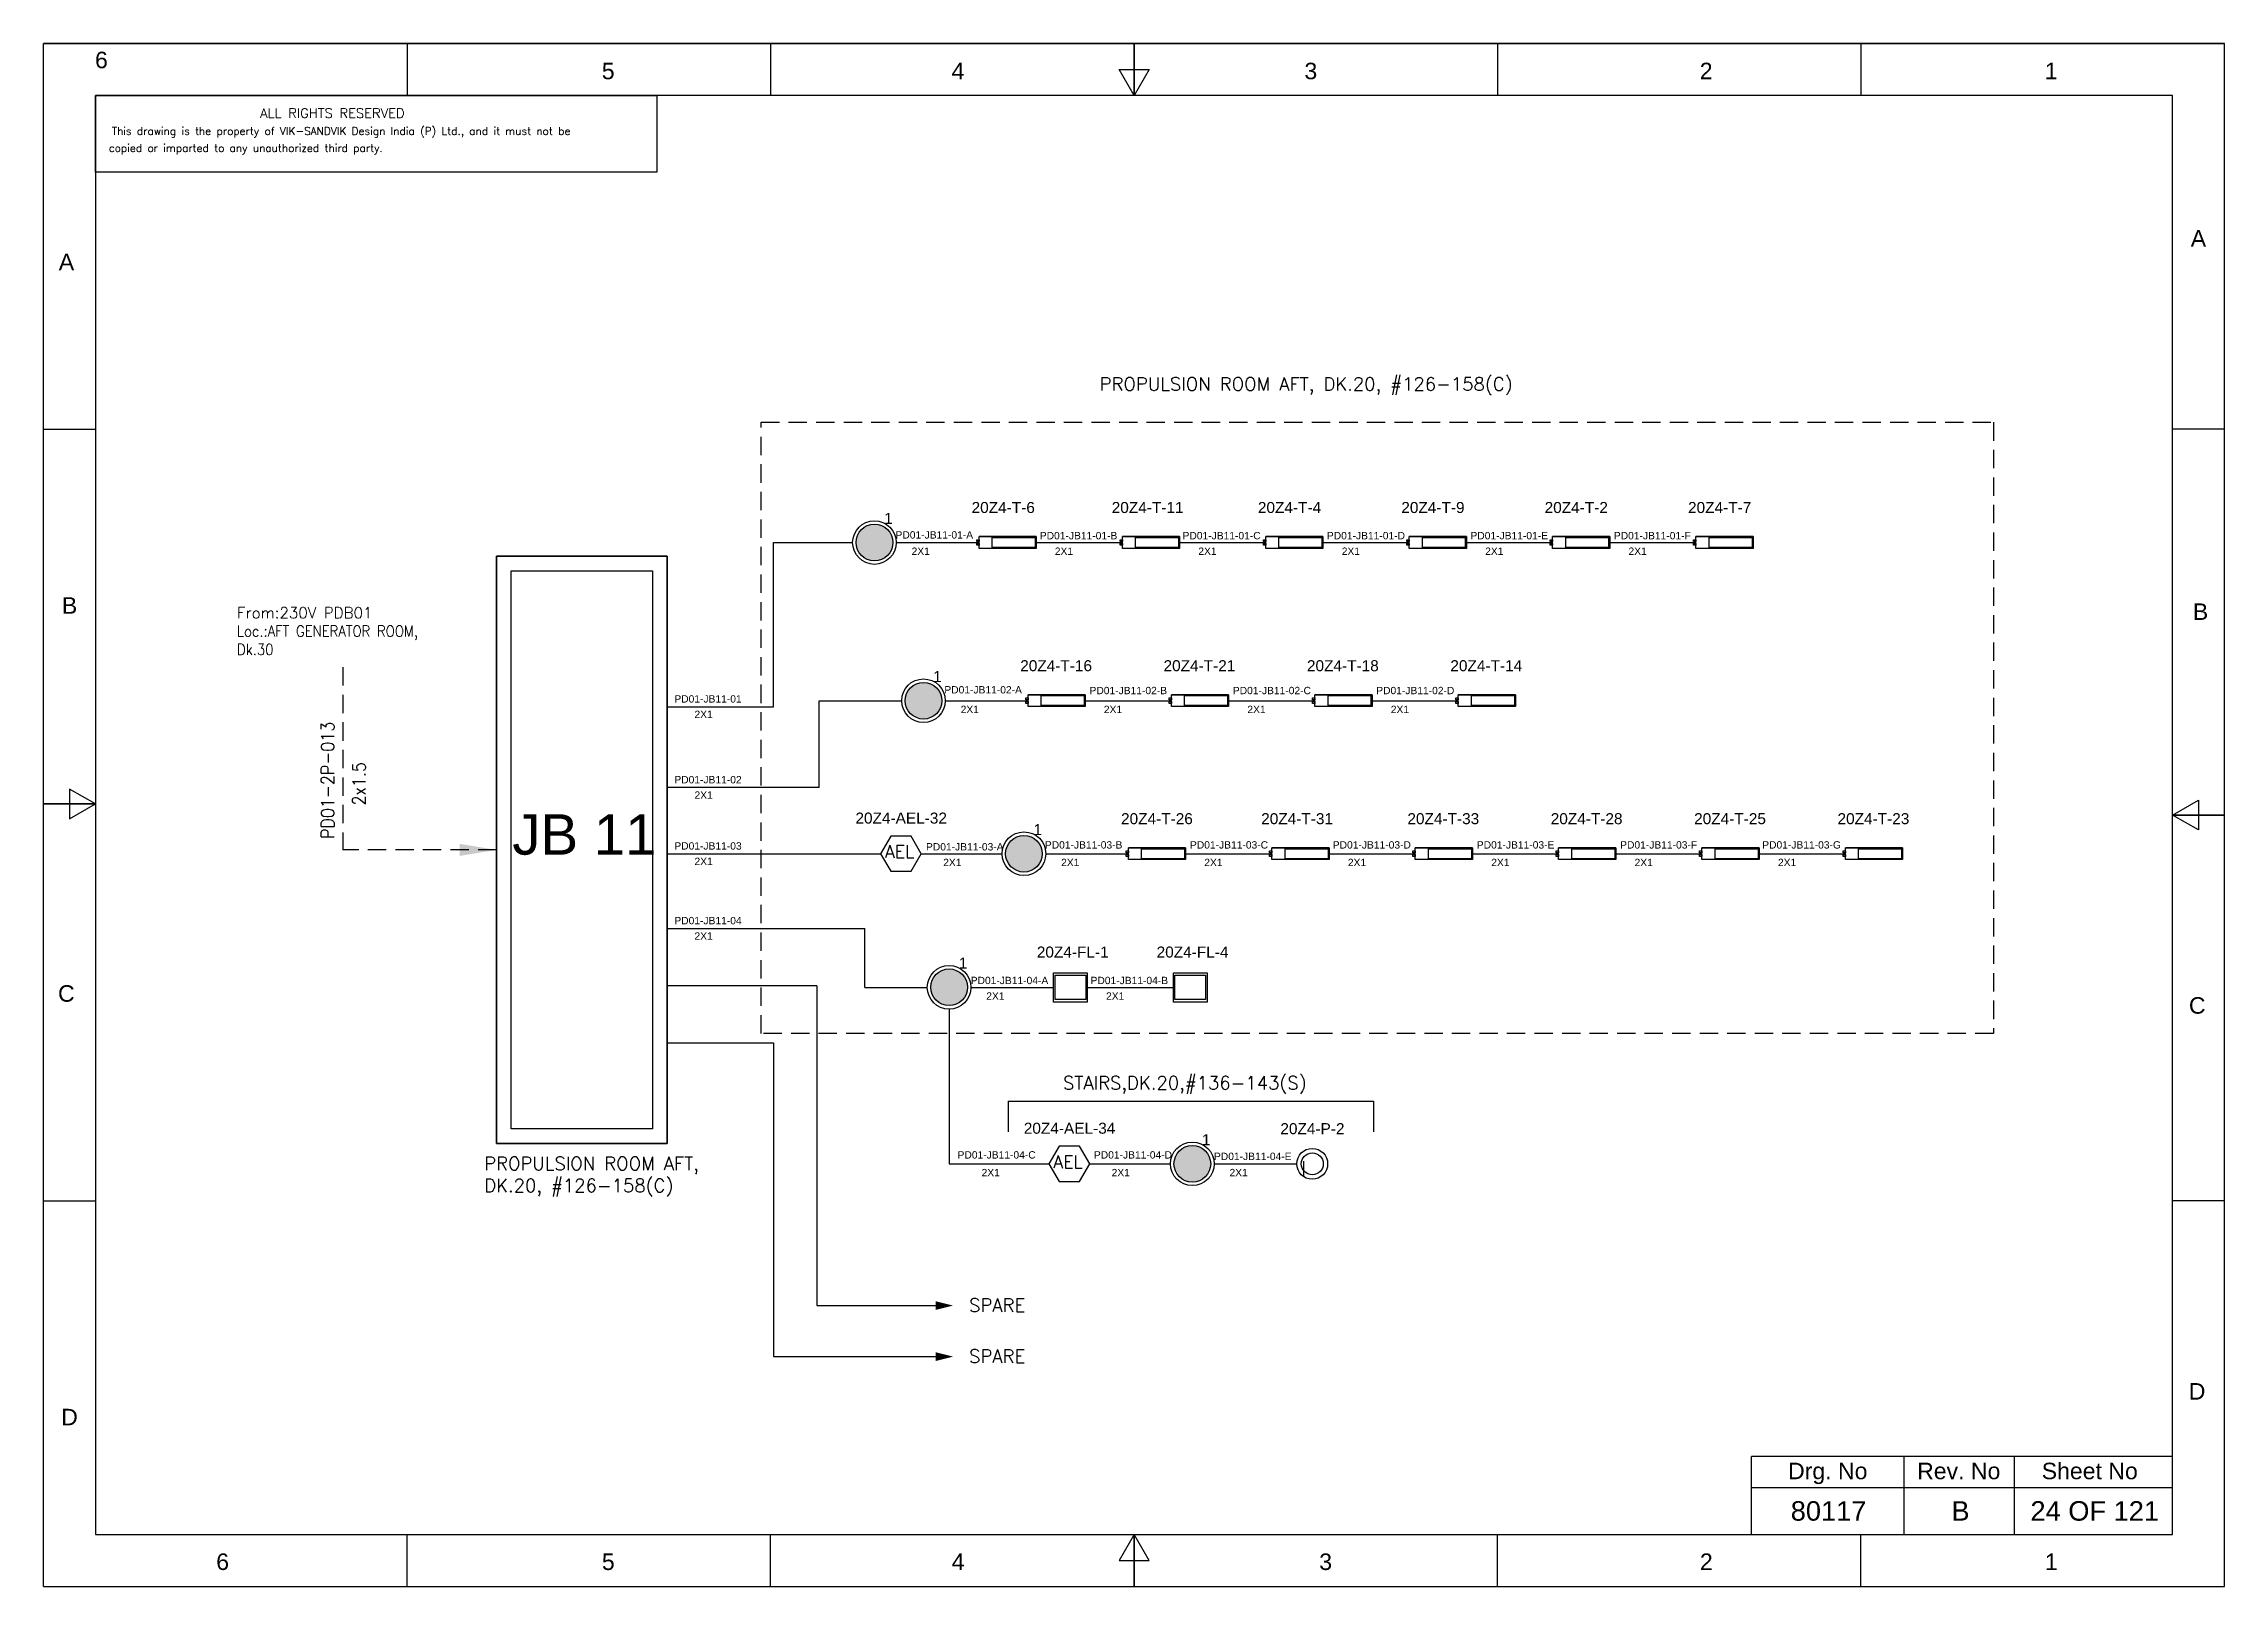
# Model space of a CAD drawing. Header units: inches. Extents: x -3311 to 1429, y -713 to 2436.
# Drawn here: x -136.7 to 160.3, y 1861.1 to 2071.1 of the extents above; entities that cross this region are included whole.
import ezdxf
from ezdxf.enums import TextEntityAlignment as Align

# ---------------------------------------------------------------- set-up
doc = ezdxf.new("R2010")
doc.units = ezdxf.units.IN
doc.linetypes.add('HIDDEN', pattern=[0.375, 0.25, -0.125])
doc.linetypes.add('SOLID', pattern=[0])
for name, color, linetype, lineweight in [('ELEC_TXT-025', 1, 'Continuous', 25), ('HEL-025', 1, 'Continuous', 25), ('HEL-035', 2, 'Continuous', 35)]:
    doc.layers.add(name, color=color, linetype=linetype, lineweight=lineweight)
doc.layers.add('LINE', color=3, linetype='SOLID')
doc.styles.add('_NORMAL', font='arial.ttf')
doc.styles.add('ROMANS', font='simplex.shx', dxfattribs={"width": 0.88})
doc.styles.get("Standard").update_dxf_attribs({"font": 'arial.ttf'})
doc.dimstyles.get("Standard").update_dxf_attribs({"dimtxt": 0.18, "dimasz": 0.18, "dimexe": 0.18, "dimexo": 0.0625, "dimgap": 0.09, "dimtad": 0, "dimtih": 1, "dimtoh": 1, "dimdec": 4, "dimzin": 0, "dimdsep": 46, "dimtxsty": 'Standard', "dimcen": 0.09, "dimadec": 0, "dimazin": 0, "dimtfac": 1, "dimtdec": 4, "dimtofl": 0, "dimtmove": 0, "dimatfit": 3, "dimfxl": 1, "dimtolj": 1, "dimtzin": 0, "dimarcsym": 0})
pattern_1 = [(0, (0, 0), (0, 6.985), [5.08, -1.905]), (90, (0, 0), (-6.985, 4e-16), [5.08, -1.905])]

msp = doc.modelspace()

# ---------------------------------------------------------------- texts
at = {"color": 7}
for s, p in [('PD01-JB11-01-A', (-20.68, 2003.74, 0.05)), ('2X1', (-18.49, 2001.52)), ('PD01-JB11-01-B', (-1.03, 2003.64, 0.03)), ('2X1', (1.01, 2001.52, -0.03)), ('PD01-JB11-01-C', (18.41, 2003.64)), ('2X1', (20.56, 2001.52, -0.05)), ('PD01-JB11-01-D', (38.07, 2003.64, -0.03)), ('2X1', (40.09, 2001.52, -0.08)), ('PD01-JB11-01-E', (57.62, 2003.64, -0.05)), ('2X1', (59.62, 2001.52, -0.11)), ('PD01-JB11-01-F', (77.15, 2003.64, -0.08)), ('2X1', (79.14, 2001.52, -0.14)), ('PD01-JB11-01', (-50.8, 1981.41)), ('PD01-JB11-02-A', (-14.03, 1982.65, 0.05)), ('2X1', (-11.81, 1979.98)), ('PD01-JB11-02-B', (5.74, 1982.55, 0.03)), ('2X1', (7.69, 1979.98, -0.03)), ('PD01-JB11-02-C', (25.26, 1982.55)), ('2X1', (27.24, 1979.98, -0.05)), ('PD01-JB11-02-D', (44.79, 1982.55, -0.03)), ('2X1', (46.77, 1979.98, -0.08)), ('2X1', (-48.06, 1979.31)), ('PD01-JB11-02', (-50.8, 1970.41)), ('2X1', (-48.06, 1968.31)), ('PD01-JB11-03', (-50.8, 1961.39)), ('2X1', (-48.06, 1959.29)), ('PD01-JB11-03-A', (-16.53, 1961.27, 0.05)), ('PD01-JB11-03-B', (-0.34, 1961.53, 0.03)), ('PD01-JB11-03-C', (19.42, 1961.53)), ('PD01-JB11-03-D', (38.87, 1961.53, -0.03)), ('PD01-JB11-03-E', (58.49, 1961.53, -0.05)), ('PD01-JB11-03-F', (78.01, 1961.53, -0.08)), ('PD01-JB11-03-G', (97.36, 1961.53, -0.11)), ('2X1', (-14.19, 1959.14)), ('2X1', (1.87, 1959.14)), ('2X1', (21.37, 1959.14, -0.03)), ('2X1', (40.92, 1959.14, -0.05)), ('2X1', (60.45, 1959.14, -0.08)), ('2X1', (79.97, 1959.14, -0.11)), ('2X1', (99.5, 1959.14, -0.14)), ('PD01-JB11-04', (-50.8, 1951.22)), ('2X1', (-48.06, 1949.12)), ('PD01-JB11-04-A', (-10.44, 1943.07, 0.05)), ('PD01-JB11-04-B', (5.88, 1943.07, 0.03)), ('2X1', (-8.32, 1940.95)), ('2X1', (7.99, 1940.95, -0.03)), ('PD01-JB11-04-C', (-12.23, 1919.32, 0.08)), ('PD01-JB11-04-D', (6.34, 1919.32, 0.05)), ('PD01-JB11-04-E', (22.69, 1919.12, 0.02)), ('2X1', (-8.96, 1916.91)), ('2X1', (8.75, 1916.91, -0.03)), ('2X1', (24.8, 1916.91, -0.03))]:
    msp.add_text(s, height=1, dxfattribs=at).set_placement(p)
at = {"color": 7, "lineweight": 30}
msp.add_text('JB 11 ', height=5.5, dxfattribs=at).set_placement((-61.98, 1963.45), align=Align.MIDDLE_CENTER)
at = {"color": 7}
for s, height, p in [('Drg. No', 2.246, (106.28, 1876.78)), ('Rev. No', 2.246, (124.12, 1876.78)), ('Sheet No', 2.246, (141.96, 1876.78)), ('80117', 2.653, (106.39, 1871.34)), ('B', 2.65, (124.36, 1871.34)), ('24 OF 121', 2.653, (142.64, 1871.34))]:
    msp.add_text(s, height=height, dxfattribs=at).set_placement(p, align=Align.MIDDLE_CENTER)
at = {"color": 7, "char_height": 1.8, "attachment_point": 1, "style": '_NORMAL'}
for s, insert, width in [('{\\Fromans|c0;\\C2;PROPULSION ROOM AFT, DK.20, #126-158(C)}', (7.12, 2025.69), 74.1776), ('{\\Fromans|c0;\\C2;STAIRS,DK.20,#136-143(S)}', (2.13, 1930.53, -0.03), 39.515), ('{\\Fromans|c0;\\C2;PROPULSION ROOM AFT, \\PDK.20, #126-158(C)}', (-76.7, 1919.55), 74.1776), ('{\\Fromans|c0;\\C2;SPARE}', (-10.66, 1900.25), 8.1658), ('{\\Fromans|c0;\\C2;SPARE}', (-10.66, 1893.3), 8.1658)]:
    msp.add_mtext(s, dxfattribs=dict(at, insert=insert, width=width))
at = {"color": 7, "insert": (-110.37, 1994.39), "char_height": 1.5, "width": 36.8884, "attachment_point": 1}
msp.add_mtext('{\\Fromans|c0;\\C2;From:230V PDB01\\P\\Fsimplex|c0;\\W0.88;Loc.:AFT GENERATOR ROOM,      \\PDk.30}', dxfattribs=at)
at = {"color": 7, "insert": (-98.92, 1962.84), "char_height": 1.8, "width": 17.1296, "attachment_point": 1, "rotation": 90, "style": '_NORMAL'}
msp.add_mtext('{\\Fromans|c0;\\W0.88;PD01-2P-013}', dxfattribs=at)
at = {"color": 7, "insert": (-94.65, 1967.4), "char_height": 1.8, "attachment_point": 1, "rotation": 90, "style": '_NORMAL'}
msp.add_mtext('{\\Fsimplex|c0;\\W0.88;2x1.5}', dxfattribs=at)

# ---------------------------------------------------------------- blocks, each defined once
blk = doc.blocks.new('fr')
at = {"color": 7, "linetype": 'Continuous'}
for p, q in [((33763.99, 4500.4), (33466.99, 4500.4)), ((33466.99, 4500.4), (33763.99, 4500.4)), ((33466.99, 4290.33), (33466.99, 4500.4)), ((33516.49, 4500.4), (33516.49, 4493.33)), ((33565.99, 4500.4), (33565.99, 4493.33)), ((33615.49, 4500.4), (33615.49, 4493.33)), ((33615.49, 4493.33), (33615.49, 4500.4)), ((33615.49, 4500.4), (33615.49, 4493.33)), ((33664.99, 4500.4), (33664.99, 4493.33)), ((33714.49, 4500.4), (33714.49, 4493.33)), ((33763.99, 4290.33), (33763.99, 4500.4)), ((33763.99, 4290.33), (33763.99, 4500.4)), ((33615.49, 4493.33), (33613.45, 4496.87)), ((33613.45, 4496.87), (33617.53, 4496.87)), ((33617.53, 4496.87), (33615.49, 4493.33)), ((33756.92, 4493.33), (33474.06, 4493.33)), ((33474.06, 4493.33), (33474.06, 4297.41)), ((33756.92, 4297.41), (33756.92, 4493.33)), ((33466.99, 4447.89), (33474.06, 4447.89)), ((33763.99, 4447.89), (33756.92, 4447.89)), ((33474.06, 4396.87), (33470.53, 4398.91)), ((33470.53, 4398.91), (33470.53, 4394.83)), ((33466.99, 4396.87), (33474.06, 4396.87)), ((33474.06, 4396.87), (33466.99, 4396.87)), ((33466.99, 4396.87), (33474.06, 4396.87)), ((33470.53, 4394.83), (33474.06, 4396.87)), ((33756.92, 4395.37), (33760.45, 4397.41)), ((33760.45, 4397.41), (33760.45, 4393.33)), ((33763.99, 4395.37), (33756.92, 4395.37)), ((33760.45, 4393.33), (33756.92, 4395.37)), ((33756.92, 4395.37), (33763.99, 4395.37)), ((33763.99, 4395.37), (33756.92, 4395.37)), ((33466.99, 4342.85), (33474.06, 4342.85)), ((33763.99, 4342.85), (33756.92, 4342.85)), ((33474.06, 4297.41), (33756.92, 4297.41)), ((33516.49, 4290.33), (33516.49, 4297.41)), ((33565.99, 4290.33), (33565.99, 4297.41)), ((33615.49, 4297.41), (33613.45, 4293.87)), ((33615.49, 4290.33), (33615.49, 4297.41)), ((33617.53, 4293.87), (33615.49, 4297.41)), ((33615.49, 4297.41), (33615.49, 4290.33)), ((33615.49, 4290.33), (33615.49, 4297.41)), ((33664.99, 4290.33), (33664.99, 4297.41)), ((33714.49, 4290.33), (33714.49, 4297.41)), ((33613.45, 4293.87), (33617.53, 4293.87)), ((33466.99, 4290.33), (33763.99, 4290.33)), ((33466.99, 4290.33), (33763.99, 4290.33))]:
    blk.add_line(p, q, dxfattribs=at)
at = {"color": 7, "style": '_NORMAL'}
for s, p in [('6', (33474.86, 4498.18)), ('5', (33543.88, 4496.68)), ('4', (33591.52, 4496.68)), ('3', (33639.57, 4496.68)), ('2', (33693.41, 4496.68)), ('1', (33740.39, 4496.68)), ('A', (33760.45, 4473.88)), ('A', (33470.1, 4470.68)), ('B', (33470.52, 4423.9)), ('B', (33760.74, 4423.06)), ('C', (33470.08, 4371.07)), ('C', (33760.29, 4369.44)), ('D', (33760.27, 4316.89)), ('D', (33470.51, 4313.39)), ('6', (33491.37, 4293.69)), ('5', (33543.89, 4293.69)), ('4', (33591.53, 4293.69)), ('3', (33641.59, 4293.69)), ('2', (33693.43, 4293.69)), ('1', (33740.41, 4293.69))]:
    blk.add_text(s, height=2.25, dxfattribs=at).set_placement(p, align=Align.MIDDLE_CENTER)
blk = doc.blocks.new('A$C4BAD7D21')
at = {"layer": 'HEL-025'}
blk.add_lwpolyline([(-34000, 0), (-34000, 2086), (-18714, 2086), (-18714, 0)], close=True, dxfattribs=at)
at = {"layer": 'HEL-025', "style": 'ROMANS'}
for s, p in [('This drawing is the property of VIK-SANDVIK Design India (P) Ltd., and it must not be', (-33558, 1016)), (' copied or imparted to any unauthorized third party.', (-33785, 550))]:
    blk.add_text(s, height=210, dxfattribs=at).set_placement(p)
at = {"layer": 'HEL-035', "style": 'ROMANS'}
blk.add_text('     ALL RIGHTS RESERVED', height=262.5, dxfattribs=at).set_placement((-30497, 1476))
blk = doc.blocks.new('13')
for points in [[(436.88, 1959.44), (441.46, 1959.44), (441.46, 1955.44), (436.88, 1955.44)], [(437.07, 1959.08), (441.26, 1959.08), (441.26, 1955.8), (437.07, 1955.8)]]:
    blk.add_lwpolyline(points, close=True)
blk = doc.blocks.new('LED FLOOD LIGHT 100W')
blk.add_blockref('13', (5123.55, -712.19))
blk.add_attdef('TAG_NO', (5558.98, 1249.67), '', height=1.5)
blk = doc.blocks.new('FIXED_KEY_SWITCH')
h = blk.add_hatch(color=1)
h.dxf.hatch_style = 1
edge = h.paths.add_edge_path()
edge.add_arc((848.13, 1737.46), 2.5, 0, 360)
at = {"color": 1}
blk.add_circle((848.13, 1737.46), 2.5, dxfattribs=at)
at = {"color": 7, "insert": (849.44, 1741.5), "char_height": 1.5, "attachment_point": 1, "style": '_NORMAL'}
blk.add_mtext_dynamic_manual_height_columns('1', width=1.5, gutter_width=7.5, heights=[0], dxfattribs=at)
blk = doc.blocks.new('SWT')
blk.add_blockref('FIXED_KEY_SWITCH', (0, 0))
blk.add_attdef('TAG_NO', (844.55, 1741.11), '', height=1.5)
blk = doc.blocks.new('2A')
at = {"color": 7, "lineweight": -3, "ltscale": 2.5}
blk.add_line((790.02, 1997.62, -0.03), (782.23, 1997.62, -0.03), dxfattribs=at)
at = {"color": 7, "lineweight": -3, "ltscale": 2.5, "elevation": -0.03}
for points in [[(781.91, 1997.21), (782.23, 1997.21), (782.23, 1996.94), (781.91, 1996.94)], [(781.91, 1996.7), (782.23, 1996.7), (782.23, 1996.44), (781.91, 1996.44)], [(782.23, 1997.62), (790.02, 1997.62), (790.02, 1996.02), (782.23, 1996.02)], [(784.03, 1997.5), (789.88, 1997.5), (789.88, 1996.14), (784.03, 1996.14)]]:
    blk.add_lwpolyline(points, close=True, dxfattribs=at)
blk = doc.blocks.new('LED TUBE LIGHT 30W')
blk.add_blockref('2A', (179.91, -357.89))
blk.add_attdef('TAG_NO.', (962.52, 1642.97), '', height=1.5)
blk = doc.blocks.new('1')
h = blk.add_hatch()
h.set_pattern_fill('ANGLE', color=6)
h.set_pattern_definition(pattern_1)
h.paths.add_polyline_path([(303.23, 2044.43, 1), (306.22, 2044.43, 1)], flags=0)
h.paths.add_polyline_path([(302.63, 2044.43, 1), (306.83, 2044.43, 1)])
h.paths.add_polyline_path([(306.22, 2044.43, -1), (303.23, 2044.43, -1)], flags=16)
h = blk.add_hatch()
h.set_pattern_fill('ANGLE', color=6)
h.set_pattern_definition(pattern_1)
h.paths.add_polyline_path([(303.23, 2044.43, 1), (306.22, 2044.43, 1)])
at = {"color": 6}
for radius in [2.1, 1.5]:
    blk.add_circle((304.73, 2044.43), radius, dxfattribs=at)
blk = doc.blocks.new('LED PENDENT LIGHT 15W')
blk.add_blockref('1', (0, 0))
blk.add_attdef('TAG_NO', (301.63, 2048.1), '', height=1.5)
blk = doc.blocks.new('AEL')
at = {"color": 4}
blk.add_lwpolyline([(989.98, -190.09), (992.75, -190.09), (994.14, -187.69), (992.75, -185.28), (989.98, -185.28), (988.59, -187.69)], close=True, dxfattribs=at)
at = {"color": 4, "style": 'ROMANS'}
blk.add_text('AEL', height=1.725, dxfattribs=at).set_placement((989.2, -188.27))
blk = doc.blocks.new('AEL_L')
blk.add_blockref('AEL', (0, 0))
blk.add_attdef('TAG_NO', (986.55, -183.59), '', height=1.5)

# ---------------------------------------------------------------- linework, layer by layer
for p, q in [((-37.31, 1980.85), (-37.31, 2003.2)), ((-31.39, 1942.86), (-51.77, 1942.86)), ((-13.38, 1939.66), (-13.38, 1918.6)), ((-5.33, 1927.15, -0.03), (44.43, 1927.15, -0.03))]:
    msp.add_line(p, q)
at = {"color": 7, "linetype": 'Continuous'}
for p, q in [((153.22, 1878.73), (95.9, 1878.73)), ((95.9, 1868.14), (95.9, 1878.73)), ((116.68, 1868.14), (116.68, 1878.73)), ((131.69, 1868.14), (131.69, 1878.73)), ((95.9, 1874.55), (153.22, 1874.55))]:
    msp.add_line(p, q, dxfattribs=at)
at = {"linetype": 'HIDDEN', "ltscale": 10}
msp.add_lwpolyline([(-38.99, 2019.57), (128.84, 2019.57), (128.84, 1936.35), (-38.99, 1936.35)], close=True, dxfattribs=at)
msp.add_lwpolyline([(-95.93, 1986.22), (-95.93, 1961.35)], dxfattribs=at)
for points in [[(-15.21, 1899.3, 1.18, 0, 0), (-12.85, 1899.3, 0, 0, 0)], [(-15.21, 1892.35, 1.18, 0, 0), (-12.85, 1892.35, 0, 0, 0)]]:
    msp.add_lwpolyline(points, format="xyseb")
at = {"layer": 'LINE', "color": 0}
for p, q in [((-37.31, 2003.2), (-26.52, 2003.2)), ((-20.58, 2003.2, 0), (-9.32, 2003.2, -0.03)), ((-1.52, 2003.2, -0.03), (10.21, 2003.2, -0.05)), ((18, 2003.2, -0.05), (29.73, 2003.2, -0.08)), ((37.53, 2003.2, -0.08), (49.26, 2003.2, -0.11)), ((57.06, 2003.2, -0.11), (68.79, 2003.2, -0.14)), ((76.59, 2003.2, -0.14), (88.31, 2003.2, -0.16)), ((-75.04, 2001.35), (-75.04, 1921.35)), ((-51.77, 2001.35), (-75.04, 2001.35)), ((-51.77, 1921.35), (-51.77, 2001.35)), ((-31.1, 1969.85), (-31.1, 1981.66)), ((-31.1, 1981.66), (-19.85, 1981.66)), ((-13.9, 1981.66, 0), (-2.64, 1981.66, -0.03)), ((5.16, 1981.66, -0.03), (16.88, 1981.66, -0.05)), ((24.68, 1981.66, -0.05), (36.41, 1981.66, -0.08)), ((44.21, 1981.66, -0.08), (55.94, 1981.66, -0.11)), ((-51.77, 1980.85), (-37.31, 1980.85)), ((-31.1, 1969.85), (-51.77, 1969.85)), ((-51.77, 1960.83), (-22.73, 1960.83)), ((-17.17, 1960.83), (-6.17, 1960.83)), ((-0.22, 1960.83, 0), (11.04, 1960.83, -0.03)), ((18.83, 1960.83, -0.03), (30.56, 1960.83, -0.05)), ((38.36, 1960.83, -0.05), (50.09, 1960.83, -0.08)), ((57.89, 1960.83, -0.08), (69.62, 1960.83, -0.11)), ((77.41, 1960.83, -0.11), (89.14, 1960.83, -0.14)), ((96.94, 1960.83, -0.14), (108.67, 1960.83, -0.16)), ((-51.77, 1950.66), (-24.88, 1950.66)), ((-24.88, 1942.63), (-24.88, 1950.66)), ((-31.39, 1942.86), (-31.39, 1899.3)), ((-24.88, 1942.63), (-16.36, 1942.63)), ((-10.41, 1942.63, 0), (0.85, 1942.63, -0.03)), ((5.44, 1942.63, -0.03), (17.16, 1942.63, -0.05)), ((-51.77, 1935.06), (-37.31, 1935.06)), ((-37.31, 1935.06), (-37.31, 1892.35)), ((-5.33, 1927.15, -0.03), (-5.33, 1922.96, -0.03)), ((44.43, 1927.15, -0.03), (44.43, 1922.96, -0.03)), ((-75.04, 1921.35), (-51.77, 1921.35)), ((-13.38, 1918.6), (0.21, 1918.6, -0.03)), ((5.76, 1918.6, -0.03), (16.77, 1918.6, -0.03)), ((22.71, 1918.6, -0.03), (33.97, 1918.6, -0.05)), ((-31.39, 1899.3), (-15.12, 1899.3)), ((-37.31, 1892.35), (-15.12, 1892.35))]:
    msp.add_line(p, q, dxfattribs=at)
for points in [[(-75.04, 2001.35), (-51.77, 2001.35), (-51.77, 1921.35), (-75.04, 1921.35)], [(-73.04, 1999.35), (-53.77, 1999.35), (-53.77, 1923.35), (-73.04, 1923.35)]]:
    msp.add_lwpolyline(points, close=True, dxfattribs=at)
for centre in [(-23.55, 2003.2), (-16.87, 1981.66), (-3.19, 1960.83), (-13.38, 1942.63), (19.74, 1918.6, -0.03)]:
    msp.add_circle(centre, 2.97, dxfattribs=at)

# ---------------------------------------------------------------- block references
for name, p in [('fr', (-33603.69, -2429.27)), ('SWT', (-871.68, 265.74)), ('SWT', (-865, 244.2)), ('SWT', (-851.32, 223.37)), ('SWT', (-861.51, 205.18)), ('SWT', (-828.39, 181.14, -0.03))]:
    msp.add_blockref(name, p)
ref = msp.add_blockref('LED TUBE LIGHT 30W', (-971.45, 364.27))
ref.add_attrib('TAG_NO.', '20Z4-T-6', (-10.32, 2007.22), dxfattribs={"height": 1.5})
ref = msp.add_blockref('LED TUBE LIGHT 30W', (-951.93, 364.27, -0.03))
ref.add_attrib('TAG_NO.', '20Z4-T-11', (8.76, 2007.22, -0.03), dxfattribs={"height": 1.5})
ref = msp.add_blockref('LED TUBE LIGHT 30W', (-932.4, 364.27, -0.05))
ref.add_attrib('TAG_NO.', '20Z4-T-4', (28.67, 2007.22, -0.05), dxfattribs={"height": 1.5})
ref = msp.add_blockref('LED TUBE LIGHT 30W', (-912.87, 364.27, -0.08))
ref.add_attrib('TAG_NO.', '20Z4-T-9', (48.2, 2007.22, -0.08), dxfattribs={"height": 1.5})
ref = msp.add_blockref('LED TUBE LIGHT 30W', (-893.35, 364.27, -0.11))
ref.add_attrib('TAG_NO.', '20Z4-T-2', (67.72, 2007.22, -0.11), dxfattribs={"height": 1.5})
ref = msp.add_blockref('LED TUBE LIGHT 30W', (-873.82, 364.27, -0.14))
ref.add_attrib('TAG_NO.', '20Z4-T-7', (87.25, 2007.22, -0.14), dxfattribs={"height": 1.5})
ref = msp.add_blockref('LED TUBE LIGHT 30W', (-964.77, 342.74))
ref.add_attrib('TAG_NO.', '20Z4-T-16', (-3.7, 1985.68), dxfattribs={"height": 1.5})
ref = msp.add_blockref('LED TUBE LIGHT 30W', (-945.25, 342.74, -0.03))
ref.add_attrib('TAG_NO.', '20Z4-T-21', (15.82, 1985.68, -0.03), dxfattribs={"height": 1.5})
ref = msp.add_blockref('LED TUBE LIGHT 30W', (-925.72, 342.74, -0.05))
ref.add_attrib('TAG_NO.', '20Z4-T-18', (35.35, 1985.68, -0.05), dxfattribs={"height": 1.5})
ref = msp.add_blockref('LED TUBE LIGHT 30W', (-906.19, 342.74, -0.08))
ref.add_attrib('TAG_NO.', '20Z4-T-14', (54.88, 1985.68, -0.08), dxfattribs={"height": 1.5})
ref = msp.add_blockref('AEL_L', (-1011.31, 2148.52))
ref.add_attrib('TAG_NO', '20Z4-AEL-32', (-26.14, 1964.93), dxfattribs={"color": 4, "height": 1.5})
ref = msp.add_blockref('LED TUBE LIGHT 30W', (-951.1, 321.9))
ref.add_attrib('TAG_NO.', '20Z4-T-26', (10.03, 1964.85), dxfattribs={"height": 1.5})
ref = msp.add_blockref('LED TUBE LIGHT 30W', (-931.57, 321.9, -0.03))
ref.add_attrib('TAG_NO.', '20Z4-T-31', (29.12, 1964.85, -0.03), dxfattribs={"height": 1.5})
ref = msp.add_blockref('LED TUBE LIGHT 30W', (-912.04, 321.9, -0.05))
ref.add_attrib('TAG_NO.', '20Z4-T-33', (49.03, 1964.85, -0.05), dxfattribs={"height": 1.5})
ref = msp.add_blockref('LED TUBE LIGHT 30W', (-892.52, 321.9, -0.08))
ref.add_attrib('TAG_NO.', '20Z4-T-28', (68.55, 1964.85, -0.08), dxfattribs={"height": 1.5})
ref = msp.add_blockref('LED TUBE LIGHT 30W', (-872.99, 321.9, -0.11))
ref.add_attrib('TAG_NO.', '20Z4-T-25', (88.08, 1964.85, -0.11), dxfattribs={"height": 1.5})
ref = msp.add_blockref('LED TUBE LIGHT 30W', (-853.46, 321.9, -0.14))
ref.add_attrib('TAG_NO.', '20Z4-T-23', (107.61, 1964.85, -0.14), dxfattribs={"height": 1.5})
ref = msp.add_blockref('LED FLOOD LIGHT 100W', (-5559.58, 697.38, -0.03))
ref.add_attrib('TAG_NO', '20Z4-FL-1', (-1.44, 1946.69, -0.03), dxfattribs={"height": 1.5})
ref = msp.add_blockref('LED FLOOD LIGHT 100W', (-5543.26, 697.38, -0.05))
ref.add_attrib('TAG_NO', '20Z4-FL-4', (14.88, 1946.69, -0.05), dxfattribs={"height": 1.5})
ref = msp.add_blockref('AEL_L', (-988.38, 2106.29, -0.03))
ref.add_attrib('TAG_NO', '20Z4-AEL-34', (-3.21, 1922.7, -0.03), dxfattribs={"color": 4, "height": 1.5})
ref = msp.add_blockref('LED PENDENT LIGHT 15W', (-268.66, -125.83, -0.05))
ref.add_attrib('TAG_NO', '20Z4-P-2', (31.73, 1922.64, -0.05), dxfattribs={"height": 1.5})
at = {"layer": 'ELEC_TXT-025', "color": 0, "xscale": 0.005, "yscale": 0.005, "zscale": 0.005}
msp.add_blockref('A$C4BAD7D21', (40.37, 2053.63), dxfattribs=at)

msp.set_redraw_order([(e.dxf.handle, doc.entitydb.next_handle()) for e in msp.query("TEXT MTEXT ATTDEF DIMENSION ARC_DIMENSION")])  # texts and dimensions are drawn at this point

# ---------------------------------------------------------------- leaders
at = {"linetype": 'HIDDEN', "ltscale": 10}
msp.add_leader([(-75.04, 1961.35), (-95.93, 1961.35)], dimstyle='Standard', override={"dimasz": 5, "dimarcsym": 1}, dxfattribs=at)

doc.saveas('drawing.dxf')
